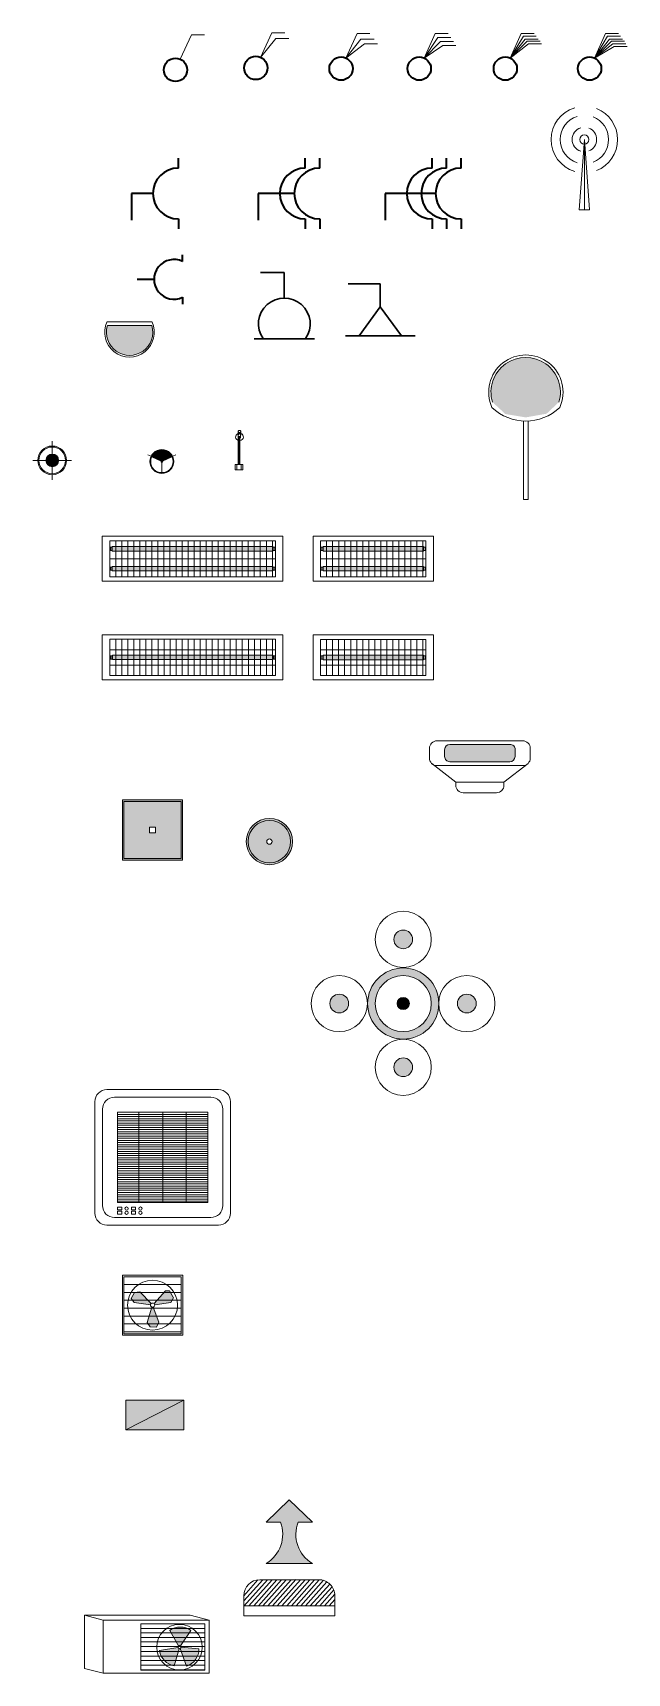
# Model space of a CAD drawing. Header units: millimetres. Extents: x -667 to -468, y -723 to -475.
# Drawn here: x -645.34 to -641.63, y -671.01 to -660.77 of the extents above; entities that cross this region are included whole.
import ezdxf

# ---------------------------------------------------------------- set-up
doc = ezdxf.new("R2010")
doc.units = ezdxf.units.MM
doc.layers.get('0').update_dxf_attribs({"lineweight": 9})

# ---------------------------------------------------------------- blocks, each defined once
blk = doc.blocks.new('DL 5')
h = blk.add_hatch(color=256)
h.set_gradient(color1=(223, 218, 124), one_color=1, tint=1, name='SPHERICAL')
h.paths.add_polyline_path([(0.234, 0.005, 1), (-0.21, 0.005, 1)])
h.paths.add_polyline_path([(-0.194, 0.005, -1), (0.217, 0.005, -1)], flags=16)
h.paths.add_polyline_path([(-0.086, 0.005, -1), (0.109, 0.005, -1)], flags=0)
h = blk.add_hatch(color=256)
h.set_gradient(color1=(223, 218, 124), one_color=1, tint=1, name='SPHERICAL')
h.paths.add_polyline_path([(0.109, 0.005, 1), (-0.086, 0.005, 1)])
at = {"color": 242, "true_color": 0xbb071f}
for p, q in [((0.012, 0.227), (0.012, 0.303)), ((-0.287, 0.005), (-0.21, 0.005)), ((-0.194, 0.005), (-0.086, 0.005)), ((0.012, 0.102), (0.012, 0.21)), ((0.109, 0.005), (0.217, 0.005)), ((0.234, 0.005), (0.31, 0.005)), ((0.012, -0.201), (0.012, -0.093)), ((0.012, -0.294), (0.012, -0.217))]:
    blk.add_line(p, q, dxfattribs=at)
for radius in [0.222, 0.206, 0.0974]:
    blk.add_circle((0.012, 0.005), radius, dxfattribs=at)
blk = doc.blocks.new('TP')
h = blk.add_hatch(color=256)
h.set_gradient(color1=(229, 248, 251), one_color=1, tint=1, name='SPHERICAL')
h.paths.add_polyline_path([(286.551, 541.306), (286.551, 541.276), (287.617, 541.276), (287.617, 541.306)])
h.paths.add_polyline_path([(287.617, 541.144), (287.617, 541.174), (286.551, 541.174), (286.551, 541.144)])
at = {"color": 242, "true_color": 0xbb071f}
for p, q in [((286.484, 541.375), (287.684, 541.375)), ((286.484, 541.075), (286.484, 541.375)), ((287.684, 541.375), (287.684, 541.075)), ((287.684, 541.075), (286.484, 541.075))]:
    blk.add_line(p, q, dxfattribs=at)
at = {"color": 0}
for p, q in [((286.534, 541.105), (286.534, 541.345)), ((286.534, 541.345), (287.634, 541.345)), ((287.634, 541.105), (287.634, 541.345)), ((287.634, 541.105), (286.534, 541.105))]:
    blk.add_line(p, q, dxfattribs=at)
for p, q in [((286.574, 541.105), (286.574, 541.345)), ((286.614, 541.105), (286.614, 541.345)), ((286.654, 541.105), (286.654, 541.345)), ((286.694, 541.105), (286.694, 541.345)), ((286.734, 541.105), (286.734, 541.345)), ((286.774, 541.105), (286.774, 541.345)), ((286.814, 541.105), (286.814, 541.345)), ((286.854, 541.105), (286.854, 541.345)), ((286.894, 541.105), (286.894, 541.345)), ((286.934, 541.105), (286.934, 541.345)), ((286.974, 541.105), (286.974, 541.345)), ((287.014, 541.105), (287.014, 541.345)), ((287.054, 541.105), (287.054, 541.345)), ((287.094, 541.105), (287.094, 541.345)), ((287.134, 541.105), (287.134, 541.345)), ((287.174, 541.105), (287.174, 541.345)), ((287.214, 541.105), (287.214, 541.345)), ((287.254, 541.105), (287.254, 541.345)), ((287.294, 541.105), (287.294, 541.345)), ((287.334, 541.105), (287.334, 541.345)), ((287.374, 541.105), (287.374, 541.345)), ((287.414, 541.105), (287.414, 541.345)), ((287.454, 541.105), (287.454, 541.345)), ((287.494, 541.105), (287.494, 541.345)), ((287.534, 541.105), (287.534, 541.345)), ((287.574, 541.105), (287.574, 541.345)), ((287.614, 541.105), (287.614, 541.345)), ((286.534, 541.225), (287.634, 541.225)), ((286.548, 541.301), (286.551, 541.301)), ((286.548, 541.299), (286.551, 541.299)), ((286.548, 541.284), (286.551, 541.284)), ((286.548, 541.282), (286.551, 541.282)), ((286.551, 541.306), (287.617, 541.306)), ((286.551, 541.306), (286.551, 541.276)), ((286.551, 541.276), (287.617, 541.276)), ((287.617, 541.306), (287.617, 541.276)), ((287.62, 541.301), (287.617, 541.301)), ((287.62, 541.299), (287.617, 541.299)), ((287.62, 541.284), (287.617, 541.284)), ((287.62, 541.282), (287.617, 541.282)), ((286.548, 541.169), (286.551, 541.169)), ((286.548, 541.167), (286.551, 541.167)), ((286.548, 541.152), (286.551, 541.152)), ((286.548, 541.15), (286.551, 541.15)), ((286.551, 541.174), (287.617, 541.174)), ((286.551, 541.144), (286.551, 541.174)), ((286.551, 541.144), (287.617, 541.144)), ((287.617, 541.144), (287.617, 541.174)), ((287.62, 541.169), (287.617, 541.169)), ((287.62, 541.167), (287.617, 541.167)), ((287.62, 541.152), (287.617, 541.152)), ((287.62, 541.15), (287.617, 541.15))]:
    blk.add_line(p, q)
for points in [[(286.538, 541.302), (286.548, 541.302), (286.548, 541.28), (286.538, 541.28)], [(287.63, 541.302), (287.62, 541.302), (287.62, 541.28), (287.63, 541.28)], [(286.538, 541.148), (286.548, 541.148), (286.548, 541.17), (286.538, 541.17)], [(287.63, 541.148), (287.62, 541.148), (287.62, 541.17), (287.63, 541.17)]]:
    blk.add_lwpolyline(points, close=True)
blk = doc.blocks.new('TL 2x40 w')
blk.add_blockref('TP', (-287.094, -541.225))
blk = doc.blocks.new('TL 1x40 w')
h = blk.add_hatch(color=256)
h.set_gradient(color1=(229, 248, 251), one_color=1, tint=1, name='SPHERICAL')
h.paths.add_polyline_path([(-0.533, 0.03), (-0.533, 0), (0.533, 0), (0.533, 0.03)])
at = {"color": 242, "true_color": 0xbb071f}
for p, q in [((-0.6, 0.165), (0.6, 0.165)), ((-0.6, -0.135), (-0.6, 0.165)), ((0.6, 0.165), (0.6, -0.135)), ((0.6, -0.135), (-0.6, -0.135))]:
    blk.add_line(p, q, dxfattribs=at)
at = {"color": 0}
for p, q in [((-0.55, -0.105), (-0.55, 0.135)), ((-0.55, 0.135), (0.55, 0.135)), ((0.55, -0.105), (0.55, 0.135)), ((0.55, -0.105), (-0.55, -0.105))]:
    blk.add_line(p, q, dxfattribs=at)
for p, q in [((-0.51, -0.105), (-0.51, 0.135)), ((-0.47, -0.105), (-0.47, 0.135)), ((-0.43, -0.105), (-0.43, 0.135)), ((-0.39, -0.105), (-0.39, 0.135)), ((-0.35, -0.105), (-0.35, 0.135)), ((-0.31, -0.105), (-0.31, 0.135)), ((-0.27, -0.105), (-0.27, 0.135)), ((-0.23, -0.105), (-0.23, 0.135)), ((-0.19, -0.105), (-0.19, 0.135)), ((-0.15, -0.105), (-0.15, 0.135)), ((-0.11, -0.105), (-0.11, 0.135)), ((-0.07, -0.105), (-0.07, 0.135)), ((-0.03, -0.105), (-0.03, 0.135)), ((0.01, -0.105), (0.01, 0.135)), ((0.05, -0.105), (0.05, 0.135)), ((0.09, -0.105), (0.09, 0.135)), ((0.13, -0.105), (0.13, 0.135)), ((0.17, -0.105), (0.17, 0.135)), ((0.21, -0.105), (0.21, 0.135)), ((0.25, -0.105), (0.25, 0.135)), ((0.29, -0.105), (0.29, 0.135)), ((0.33, -0.105), (0.33, 0.135)), ((0.37, -0.105), (0.37, 0.135)), ((0.41, -0.105), (0.41, 0.135)), ((0.45, -0.105), (0.45, 0.135)), ((0.49, -0.105), (0.49, 0.135)), ((0.53, -0.105), (0.53, 0.135)), ((-0.55, 0.066), (0.55, 0.066)), ((-0.536, 0.024), (-0.533, 0.024)), ((-0.536, 0.022), (-0.533, 0.022)), ((-0.536, 0.008), (-0.533, 0.008)), ((-0.536, 0.005), (-0.533, 0.005)), ((-0.533, 0.03), (0.533, 0.03)), ((-0.533, 0.03), (-0.533, 0)), ((-0.533, 0), (0.533, 0)), ((0.533, 0.03), (0.533, 0)), ((0.536, 0.024), (0.533, 0.024)), ((0.536, 0.022), (0.533, 0.022)), ((0.536, 0.008), (0.533, 0.008)), ((0.536, 0.005), (0.533, 0.005)), ((-0.55, -0.036), (0.55, -0.036))]:
    blk.add_line(p, q)
for points in [[(-0.546, 0.026), (-0.536, 0.026), (-0.536, 0.004), (-0.546, 0.004)], [(0.546, 0.026), (0.536, 0.026), (0.536, 0.004), (0.546, 0.004)]]:
    blk.add_lwpolyline(points, close=True)
blk = doc.blocks.new('stopkontak 1')
at = {"color": 242, "lineweight": 35, "true_color": 0xbb071f}
for p, q in [((-0.169, 0.169), (-0.234, 0.169)), ((-0.169, 0.169), (-0.169, 0.169)), ((0.169, 0.169), (0.234, 0.169)), ((0, 0), (0, -0.143)), ((0, -0.143), (0.177, -0.143))]:
    blk.add_line(p, q, dxfattribs=at)
blk.add_arc((0, 0.169), 0.169, 180, 0, dxfattribs=at)
blk = doc.blocks.new('stopkontak double')
at = {"color": 242, "lineweight": 35, "true_color": 0xbb071f}
for p, q in [((-0.169, 0.169), (-0.234, 0.169)), ((0.169, 0.169), (0.234, 0.169)), ((-0.169, 0.073), (-0.234, 0.073)), ((-0.169, 0.073), (-0.169, 0.073)), ((0, 0), (0, -0.24)), ((0.169, 0.073), (0.234, 0.073)), ((0, -0.24), (0.177, -0.24))]:
    blk.add_line(p, q, dxfattribs=at)
for centre in [(0, 0.169), (0, 0.073)]:
    blk.add_arc(centre, 0.169, 180, 0, dxfattribs=at)
blk = doc.blocks.new('stopkontak triple')
at = {"color": 242, "lineweight": 35, "true_color": 0xbb071f}
for p, q in [((-0.169, 0.169), (-0.234, 0.169)), ((0.169, 0.169), (0.234, 0.169)), ((-0.169, 0.073), (-0.234, 0.073)), ((0, 0), (0, -0.336)), ((0.169, 0.073), (0.234, 0.073)), ((-0.169, -0.023), (-0.234, -0.023)), ((-0.169, -0.023), (-0.169, -0.023)), ((0.169, -0.023), (0.234, -0.023)), ((0, -0.336), (0.177, -0.336))]:
    blk.add_line(p, q, dxfattribs=at)
for centre in [(0, 0.169), (0, 0.073), (0, -0.023)]:
    blk.add_arc(centre, 0.169, 180, 0, dxfattribs=at)
blk = doc.blocks.new('baret persegi')
h = blk.add_hatch(color=256)
h.set_gradient(color1=(11, 110, 2), one_color=1, tint=1, name='SPHERICAL')
h.paths.add_polyline_path([(0.025, 0.024), (-0.024, 0.024), (-0.024, -0.024), (0.025, -0.024)], flags=0)
h.paths.add_polyline_path([(0.251, 0.25), (-0.249, 0.25), (-0.249, -0.25), (0.251, -0.25)])
h.paths.add_polyline_path([(-0.236, 0.237), (0.239, 0.237), (0.239, -0.237), (-0.236, -0.237)], flags=16)
h.paths.add_polyline_path([(-0.024, -0.024), (-0.024, 0.024), (0.025, 0.024), (0.025, -0.024)], flags=0)
h = blk.add_hatch(color=256)
h.set_gradient(color1=(243, 246, 106), one_color=1, tint=1, name='SPHERICAL')
h.paths.add_polyline_path([(-0.236, -0.237), (0.239, -0.237), (0.239, 0.237), (-0.236, 0.237)])
h.paths.add_polyline_path([(-0.024, 0.024), (0.025, 0.024), (0.025, -0.024), (-0.024, -0.024)], flags=16)
for p, q in [((-0.249, 0.25), (0.251, 0.25)), ((-0.249, -0.25), (-0.249, 0.25)), ((-0.236, 0.237), (0.239, 0.237)), ((-0.236, 0.237), (-0.236, -0.237)), ((0.239, 0.237), (0.239, -0.237)), ((0.251, 0.25), (0.251, -0.25)), ((0.251, -0.25), (-0.249, -0.25)), ((-0.236, -0.237), (0.239, -0.237))]:
    blk.add_line(p, q)
blk.add_lwpolyline([(-0.024, 0.024), (0.025, 0.024), (0.025, -0.024), (-0.024, -0.024)], close=True)
blk = doc.blocks.new('baret bulat')
h = blk.add_hatch(color=256)
h.set_gradient(color1=(2, 121, 4), one_color=1, tint=1, name='SPHERICAL')
h.paths.add_polyline_path([(0.036, 0, 1), (-0.036, 0, 1)], flags=0)
h.paths.add_polyline_path([(-0.321, 0, 1), (0.321, 0, 1)])
h.paths.add_polyline_path([(0.294, 0, -1), (-0.294, 0, -1)], flags=16)
h.paths.add_polyline_path([(0.036, 0, -1), (-0.036, 0, -1)], flags=0)
h = blk.add_hatch(color=256)
h.set_gradient(color1=(251, 236, 121), one_color=1, tint=1, name='SPHERICAL')
h.paths.add_polyline_path([(0.294, 0, 1), (-0.294, 0, 1)])
h.paths.add_polyline_path([(-0.036, 0, -1), (0.036, 0, -1)], flags=16)
for radius in [0.321, 0.294, 0.0363]:
    blk.add_circle((0, 0), radius)
blk = doc.blocks.new('saklar tunggal')
at = {"color": 242, "true_color": 0xbb071f}
for p, q in [((0.05, 0.11), (0.166, 0.364)), ((0.166, 0.364), (0.3, 0.364))]:
    blk.add_line(p, q, dxfattribs=at)
at = {"color": 242, "lineweight": 35, "true_color": 0xbb071f}
blk.add_circle((0, 0), 0.121, dxfattribs=at)
blk = doc.blocks.new('saklar triple')
at = {"color": 242, "true_color": 0xbb071f}
for p, q in [((0.05, 0.11), (0.166, 0.364)), ((0.166, 0.364), (0.3, 0.364)), ((0.05, 0.11), (0.207, 0.307)), ((0.05, 0.11), (0.242, 0.256)), ((0.207, 0.307), (0.342, 0.307)), ((0.242, 0.256), (0.377, 0.256))]:
    blk.add_line(p, q, dxfattribs=at)
at = {"color": 242, "lineweight": 35, "true_color": 0xbb071f}
blk.add_circle((0, 0), 0.121, dxfattribs=at)
blk = doc.blocks.new('saklar 4')
at = {"color": 242, "true_color": 0xbb071f}
for p, q in [((0.05, 0.11), (0.166, 0.364)), ((0.166, 0.364), (0.3, 0.364)), ((0.05, 0.11), (0.193, 0.324)), ((0.05, 0.11), (0.22, 0.281)), ((0.05, 0.11), (0.246, 0.24)), ((0.193, 0.324), (0.328, 0.324)), ((0.22, 0.281), (0.355, 0.281)), ((0.246, 0.24), (0.381, 0.24))]:
    blk.add_line(p, q, dxfattribs=at)
at = {"color": 242, "lineweight": 35, "true_color": 0xbb071f}
blk.add_circle((0, 0), 0.121, dxfattribs=at)
blk = doc.blocks.new('saklar 5')
at = {"color": 242, "true_color": 0xbb071f}
for p, q in [((0.05, 0.11), (0.166, 0.364)), ((0.166, 0.364), (0.3, 0.364)), ((0.05, 0.11), (0.187, 0.338)), ((0.05, 0.11), (0.207, 0.307)), ((0.05, 0.11), (0.226, 0.284)), ((0.05, 0.11), (0.242, 0.256)), ((0.187, 0.338), (0.321, 0.338)), ((0.207, 0.307), (0.342, 0.307)), ((0.226, 0.284), (0.361, 0.284)), ((0.242, 0.256), (0.377, 0.256))]:
    blk.add_line(p, q, dxfattribs=at)
at = {"color": 242, "lineweight": 35, "true_color": 0xbb071f}
blk.add_circle((0, 0), 0.121, dxfattribs=at)
blk = doc.blocks.new('saklar 6')
at = {"color": 242, "true_color": 0xbb071f}
for p, q in [((0.05, 0.11), (0.166, 0.364)), ((0.166, 0.364), (0.3, 0.364)), ((0.05, 0.11), (0.187, 0.338)), ((0.05, 0.11), (0.207, 0.307)), ((0.05, 0.11), (0.226, 0.284)), ((0.05, 0.11), (0.242, 0.256)), ((0.05, 0.11), (0.256, 0.229)), ((0.187, 0.338), (0.321, 0.338)), ((0.207, 0.307), (0.342, 0.307)), ((0.226, 0.284), (0.361, 0.284)), ((0.242, 0.256), (0.377, 0.256)), ((0.256, 0.229), (0.39, 0.229))]:
    blk.add_line(p, q, dxfattribs=at)
at = {"color": 242, "lineweight": 35, "true_color": 0xbb071f}
blk.add_circle((0, 0), 0.121, dxfattribs=at)
blk = doc.blocks.new('saklar')
at = {"color": 242, "true_color": 0xbb071f}
for p, q in [((0.05, 0.11), (0.166, 0.364)), ((0.166, 0.364), (0.3, 0.364)), ((0.05, 0.11), (0.207, 0.307)), ((0.207, 0.307), (0.342, 0.307))]:
    blk.add_line(p, q, dxfattribs=at)
at = {"color": 242, "lineweight": 35, "true_color": 0xbb071f}
blk.add_circle((0, 0), 0.121, dxfattribs=at)
blk = doc.blocks.new('tl 1x20 w')
h = blk.add_hatch(color=256)
h.set_gradient(color1=(249, 251, 142), one_color=1, tint=1, name='SPHERICAL')
h.paths.add_polyline_path([(0.333, -0.03), (0.333, 0), (-0.333, 0), (-0.333, -0.03)])
at = {"color": 242, "true_color": 0xbb071f}
for p, q in [((-0.4, 0.135), (0.4, 0.135)), ((-0.4, -0.165), (-0.4, 0.135)), ((0.4, 0.135), (0.4, -0.165)), ((0.4, -0.165), (-0.4, -0.165))]:
    blk.add_line(p, q, dxfattribs=at)
at = {"color": 0}
for p, q in [((-0.35, -0.135), (-0.35, 0.105)), ((-0.35, 0.105), (0.35, 0.105)), ((0.35, -0.135), (0.35, 0.105)), ((0.35, -0.135), (-0.35, -0.135))]:
    blk.add_line(p, q, dxfattribs=at)
for p, q in [((-0.35, 0.036), (0.35, 0.036)), ((-0.333, 0), (0.333, 0)), ((-0.333, 0), (-0.333, -0.03)), ((-0.31, -0.135), (-0.31, 0.105)), ((-0.27, -0.135), (-0.27, 0.105)), ((-0.23, -0.135), (-0.23, 0.105)), ((-0.19, -0.135), (-0.19, 0.105)), ((-0.15, -0.135), (-0.15, 0.105)), ((-0.11, -0.135), (-0.11, 0.105)), ((-0.07, -0.135), (-0.07, 0.105)), ((-0.03, -0.135), (-0.03, 0.105)), ((0.01, -0.135), (0.01, 0.105)), ((0.05, -0.135), (0.05, 0.105)), ((0.09, -0.135), (0.09, 0.105)), ((0.13, -0.135), (0.13, 0.105)), ((0.17, -0.135), (0.17, 0.105)), ((0.21, -0.135), (0.21, 0.105)), ((0.25, -0.135), (0.25, 0.105)), ((0.29, -0.135), (0.29, 0.105)), ((0.33, -0.135), (0.33, 0.105)), ((-0.35, -0.066), (0.35, -0.066)), ((-0.336, -0.006), (-0.333, -0.006)), ((-0.336, -0.008), (-0.333, -0.008)), ((-0.336, -0.022), (-0.333, -0.022)), ((-0.336, -0.025), (-0.333, -0.025)), ((-0.333, -0.03), (0.333, -0.03)), ((0.333, 0), (0.333, -0.03)), ((0.336, -0.006), (0.333, -0.006)), ((0.336, -0.008), (0.333, -0.008)), ((0.336, -0.022), (0.333, -0.022)), ((0.336, -0.025), (0.333, -0.025))]:
    blk.add_line(p, q)
for points in [[(-0.346, -0.004), (-0.336, -0.004), (-0.336, -0.026), (-0.346, -0.026)], [(0.346, -0.004), (0.336, -0.004), (0.336, -0.026), (0.346, -0.026)]]:
    blk.add_lwpolyline(points, close=True)
blk = doc.blocks.new('tl 2x20')
h = blk.add_hatch(color=256)
h.set_gradient(color1=(249, 251, 142), one_color=1, tint=1, name='SPHERICAL')
h.paths.add_polyline_path([(0.363, 0.051), (0.363, 0.081), (-0.303, 0.081), (-0.303, 0.051)])
h.paths.add_polyline_path([(-0.303, -0.051), (-0.303, -0.081), (0.363, -0.081), (0.363, -0.051)])
at = {"color": 242, "true_color": 0xbb071f}
for p, q in [((-0.37, 0.15), (0.43, 0.15)), ((-0.37, -0.15), (-0.37, 0.15)), ((0.43, 0.15), (0.43, -0.15)), ((0.43, 0.15), (0.43, -0.15)), ((0.43, -0.15), (-0.37, -0.15))]:
    blk.add_line(p, q, dxfattribs=at)
at = {"color": 0}
for p, q in [((-0.32, -0.12), (-0.32, 0.12)), ((-0.32, 0.12), (0.38, 0.12)), ((0.38, -0.12), (0.38, 0.12)), ((0.38, -0.12), (-0.32, -0.12))]:
    blk.add_line(p, q, dxfattribs=at)
for p, q in [((-0.28, -0.12), (-0.28, 0.12)), ((-0.24, -0.12), (-0.24, 0.12)), ((-0.2, -0.12), (-0.2, 0.12)), ((-0.16, -0.12), (-0.16, 0.12)), ((-0.12, -0.12), (-0.12, 0.12)), ((-0.08, -0.12), (-0.08, 0.12)), ((-0.04, -0.12), (-0.04, 0.12)), ((0, -0.12), (0, 0.12)), ((0.04, -0.12), (0.04, 0.12)), ((0.08, -0.12), (0.08, 0.12)), ((0.12, -0.12), (0.12, 0.12)), ((0.16, -0.12), (0.16, 0.12)), ((0.2, -0.12), (0.2, 0.12)), ((0.24, -0.12), (0.24, 0.12)), ((0.28, -0.12), (0.28, 0.12)), ((0.32, -0.12), (0.32, 0.12)), ((0.36, -0.12), (0.36, 0.12)), ((-0.32, 0), (0.38, 0)), ((-0.306, 0.075), (-0.303, 0.075)), ((-0.306, 0.073), (-0.303, 0.073)), ((-0.306, 0.059), (-0.303, 0.059)), ((-0.306, 0.056), (-0.303, 0.056)), ((-0.303, 0.081), (0.363, 0.081)), ((-0.303, 0.081), (-0.303, 0.051)), ((-0.303, 0.051), (0.363, 0.051)), ((0.363, 0.081), (0.363, 0.051)), ((0.366, 0.075), (0.363, 0.075)), ((0.366, 0.073), (0.363, 0.073)), ((0.366, 0.059), (0.363, 0.059)), ((0.366, 0.056), (0.363, 0.056)), ((-0.306, -0.056), (-0.303, -0.056)), ((-0.306, -0.059), (-0.303, -0.059)), ((-0.306, -0.073), (-0.303, -0.073)), ((-0.306, -0.075), (-0.303, -0.075)), ((-0.303, -0.051), (0.363, -0.051)), ((-0.303, -0.081), (-0.303, -0.051)), ((-0.303, -0.081), (0.363, -0.081)), ((0.363, -0.081), (0.363, -0.051)), ((0.366, -0.056), (0.363, -0.056)), ((0.366, -0.059), (0.363, -0.059)), ((0.366, -0.073), (0.363, -0.073)), ((0.366, -0.075), (0.363, -0.075))]:
    blk.add_line(p, q)
for points in [[(-0.316, 0.077), (-0.306, 0.077), (-0.306, 0.055), (-0.316, 0.055)], [(0.376, 0.077), (0.366, 0.077), (0.366, 0.055), (0.376, 0.055)], [(-0.316, -0.077), (-0.306, -0.077), (-0.306, -0.055), (-0.316, -0.055)], [(0.376, -0.077), (0.366, -0.077), (0.366, -0.055), (0.376, -0.055)]]:
    blk.add_lwpolyline(points, close=True)
blk = doc.blocks.new('baret je')
h = blk.add_hatch(color=256)
h.set_gradient(color1=(227, 253, 253), one_color=1, tint=1, name='SPHERICAL')
h.paths.add_polyline_path([(-0.147, -0.024, 1.339733), (0.148, -0.024)])
for p, q in [((-0.15, 0), (0.15, 0)), ((-0.147, -0.024), (0.148, -0.024))]:
    blk.add_line(p, q)
for centre, radius, start, end in [((0, -0.068), 0.165, 155.6914, 24.3086), ((0.001, -0.068), 0.154, 163.4766, 16.5234)]:
    blk.add_arc(centre, radius, start, end)
blk = doc.blocks.new('ac cessett')
for p, q in [((-0.45, 0.344), (-0.45, -0.396)), ((-0.37, 0.424), (0.37, 0.424)), ((-0.32, 0.374), (0.32, 0.374)), ((0.45, 0.344), (0.45, -0.396)), ((-0.4, -0.346), (-0.4, 0.294)), ((-0.3, -0.326), (-0.3, 0.274)), ((-0.158, -0.326), (-0.158, 0.274)), ((0, -0.326), (0, 0.274)), ((0.155, -0.326), (0.155, 0.274)), ((0.3, 0.274), (0.3, -0.326)), ((0.4, 0.294), (0.4, -0.346)), ((0.32, -0.426), (-0.32, -0.426)), ((0.37, -0.476), (-0.37, -0.476))]:
    blk.add_line(p, q)
at = {"color": 242, "true_color": 0xbb071f}
for p, q in [((-0.3, 0.274), (0.3, 0.274)), ((-0.3, 0.26), (0.3, 0.26)), ((-0.3, 0.245), (0.3, 0.245)), ((-0.3, 0.231), (0.3, 0.231)), ((-0.3, 0.217), (0.3, 0.217)), ((-0.3, 0.202), (0.3, 0.202)), ((-0.3, 0.188), (0.3, 0.188)), ((-0.3, 0.173), (0.3, 0.173)), ((-0.3, 0.159), (0.3, 0.159)), ((-0.3, 0.144), (0.3, 0.144)), ((-0.3, 0.13), (0.3, 0.13)), ((-0.3, 0.115), (0.3, 0.115)), ((-0.3, 0.101), (0.3, 0.101)), ((-0.3, 0.087), (0.3, 0.087)), ((-0.3, 0.072), (0.3, 0.072)), ((-0.3, 0.058), (0.3, 0.058)), ((-0.3, 0.043), (0.3, 0.043)), ((-0.3, 0.029), (0.3, 0.029)), ((-0.3, 0.014), (0.3, 0.014)), ((-0.3, 0), (0.3, 0)), ((-0.3, -0.014), (0.3, -0.014)), ((-0.3, -0.029), (0.3, -0.029)), ((-0.3, -0.043), (0.3, -0.043)), ((-0.3, -0.058), (0.3, -0.058)), ((-0.3, -0.072), (0.3, -0.072)), ((-0.3, -0.087), (0.3, -0.087)), ((-0.3, -0.101), (0.3, -0.101)), ((-0.3, -0.115), (0.3, -0.115)), ((-0.3, -0.13), (0.3, -0.13)), ((-0.3, -0.144), (0.3, -0.144)), ((-0.3, -0.159), (0.3, -0.159)), ((-0.3, -0.173), (0.3, -0.173)), ((-0.3, -0.188), (0.3, -0.188)), ((-0.3, -0.202), (0.3, -0.202)), ((-0.3, -0.217), (0.3, -0.217)), ((-0.3, -0.231), (0.3, -0.231)), ((-0.3, -0.245), (0.3, -0.245)), ((-0.3, -0.26), (0.3, -0.26)), ((-0.3, -0.274), (0.3, -0.274)), ((-0.3, -0.289), (0.3, -0.289)), ((-0.3, -0.303), (0.3, -0.303)), ((-0.3, -0.318), (0.3, -0.318)), ((0.3, -0.326), (-0.3, -0.326))]:
    blk.add_line(p, q, dxfattribs=at)
for points in [[(-0.301, -0.356), (-0.272, -0.356), (-0.272, -0.375), (-0.301, -0.375)], [(-0.301, -0.384), (-0.272, -0.384), (-0.272, -0.404), (-0.301, -0.404)], [(-0.18, -0.356), (-0.208, -0.356), (-0.208, -0.375), (-0.18, -0.375)], [(-0.18, -0.384), (-0.208, -0.384), (-0.208, -0.404), (-0.18, -0.404)]]:
    blk.add_lwpolyline(points, close=True)
for centre in [(-0.24, -0.366), (-0.24, -0.394), (-0.148, -0.366), (-0.148, -0.394)]:
    blk.add_circle(centre, 0.0111)
for centre, start, end in [((-0.37, 0.344), 90, 180), ((-0.32, 0.294), 90, 180), ((0.32, 0.294), 0, 90), ((0.37, 0.344), 0, 90), ((-0.37, -0.396), 180, 270), ((-0.32, -0.346), 180, 270), ((0.32, -0.346), 270, 0), ((0.37, -0.396), 270, 0)]:
    blk.add_arc(centre, 0.08, start, end)
blk = doc.blocks.new('spotlight')
h = blk.add_hatch(color=256)
h.set_gradient(color1=(246, 249, 78), one_color=1, tint=1, name='SPHERICAL')
h.paths.add_polyline_path([(0.01, 0.005), (0.133, 0.064, 0.629887), (-0.133, 0.064), (-0.01, 0.005, -0.629887)])
h = blk.add_hatch(color=256)
h.set_gradient(color1=(186, 177, 3), one_color=1, tint=1, name='SPHERICAL')
h.paths.add_polyline_path([(0.011, 0, 1), (-0.011, 0, 1)])
at = {"color": 244, "true_color": 0x990a2b}
for p, q in [((-0.144, 0.069), (-0.185, 0.088)), ((-0.01, 0.005), (-0.133, 0.064)), ((0.01, 0.005), (0.133, 0.064)), ((0.144, 0.069), (0.185, 0.088)), ((0, -0.011), (0, -0.148))]:
    blk.add_line(p, q, dxfattribs=at)
for radius in [0.159, 0.148]:
    blk.add_circle((0, 0), radius, dxfattribs=at)
blk.add_circle((0, 0), 0.0115)
blk = doc.blocks.new('bok')
h = blk.add_hatch(color=256)
h.set_gradient(color1=(250, 255, 255), one_color=1, tint=1)
h.paths.add_polyline_path([(286.495, 536.012), (286.495, 535.814), (286.881, 536.012)])
blk.add_line((286.495, 535.814), (286.881, 536.012))
blk.add_lwpolyline([(286.495, 536.012), (286.881, 536.012), (286.881, 535.814), (286.495, 535.814)], close=True)
blk = doc.blocks.new('box panel')
at = {"lineweight": 9}
h = blk.add_hatch(color=256, dxfattribs=at)
h.set_gradient(color1=(238, 227, 17), one_color=1, tint=1)
h.paths.add_polyline_path([(0.193, 0.099), (-0.193, -0.099), (0.193, -0.099)])
blk.add_blockref('bok', (-286.688, -535.913))
blk = doc.blocks.new('sk.tv')
at = {"color": 246, "lineweight": 30, "true_color": 0x6e0d27}
for p, q in [((0, 0.757), (-0.35, 0.757)), ((0, 0.382), (0, 0.757)), ((-0.444, -0.218), (0.444, -0.218))]:
    blk.add_line(p, q, dxfattribs=at)
blk.add_arc((0, 0), 0.382, 325.2472, 214.7528, dxfattribs=at)
blk = doc.blocks.new('tlpon')
at = {"color": 92, "lineweight": 30, "true_color": 0x17c214}
for p, q in [((0, 0.347), (-0.214, 0.347)), ((0, 0.194), (0, 0.347)), ((-0.141, 0), (0, 0.194)), ((0.141, 0), (0, 0.194)), ((-0.231, 0), (0.231, 0))]:
    blk.add_line(p, q, dxfattribs=at)
blk = doc.blocks.new('l.tamannnnnnnnn')
h = blk.add_hatch(color=256)
h.set_gradient(color1=(227, 253, 253), one_color=1, tint=1, name='SPHERICAL')
edge = h.paths.add_edge_path()
edge.add_arc((-0.0007, -0.0001), 0.1537, 343.47659, 556.52341)
edge.add_line((-0.148, -0.0438), (-0.091, -0.0967))
edge.add_line((-0.091, -0.0967), (-0.0007, -0.1119))
edge.add_line((-0.0007, -0.1119), (0.0918, -0.0955))
edge.add_line((0.0918, -0.0955), (0.1467, -0.0438))
at = {"lineweight": 9}
for p, q in [((-0.0101, -0.128), (-0.0101, -0.4758)), ((0.0099, -0.128), (0.0099, -0.4758)), ((-0.0101, -0.4758), (0.0099, -0.4758))]:
    blk.add_line(p, q, dxfattribs=at)
for centre, radius, start, end in [((0, 0), 0.1646, 335.6914, 204.3086), ((-0.0007, -0.0001), 0.1537, 343.47659, 196.52341)]:
    blk.add_arc(centre, radius, start, end)
blk.add_arc((0, 0.089), 0.217, 226.26737, 313.73263, dxfattribs=at)
blk = doc.blocks.new('exhausfun')
h = blk.add_hatch(color=256)
h.set_gradient(color1=(195, 253, 253), one_color=1, tint=1, name='SPHERICAL')
h.paths.add_polyline_path([(0.121, 0.018), (0.14, 0.048), (0.113, 0.095), (0.086, 0.094), (0.01, 0.01, -0.172995), (0.014, 0.002)])
h.paths.add_polyline_path([(-0.014, 0.002, -0.167639), (-0.01, 0.01), (-0.085, 0.088), (-0.121, 0.084), (-0.143, 0.044), (-0.123, 0.017)])
h.paths.add_polyline_path([(0.027, -0.147), (0.042, -0.113), (0.005, -0.013, -0.166519), (-0.004, -0.013), (-0.036, -0.115), (-0.017, -0.145)])
for p, q in [((-0.2, 0.2), (0.2, 0.2)), ((-0.2, -0.2), (-0.2, 0.2)), ((-0.19, 0.189), (0.19, 0.189)), ((-0.19, 0.189), (-0.19, -0.19)), ((-0.19, 0.137), (0.19, 0.137)), ((0.19, 0.189), (0.19, -0.19)), ((0.2, 0.2), (0.2, -0.2)), ((-0.19, 0.085), (0.19, 0.085)), ((-0.19, 0.032), (0.19, 0.032)), ((-0.19, -0.02), (0.19, -0.02)), ((-0.19, -0.073), (0.19, -0.073)), ((0.2, -0.2), (-0.2, -0.2)), ((-0.19, -0.125), (0.19, -0.125)), ((-0.19, -0.178), (0.19, -0.178)), ((-0.19, -0.19), (0.19, -0.19))]:
    blk.add_line(p, q)
at = {"color": 1}
for p, q in [((-0.121, 0.084), (-0.143, 0.044)), ((-0.123, 0.017), (-0.143, 0.044)), ((-0.123, 0.017), (-0.014, 0.002)), ((-0.085, 0.088), (-0.121, 0.084)), ((-0.01, 0.01), (-0.085, 0.088)), ((0.01, 0.01), (0.086, 0.094)), ((0.121, 0.018), (0.014, 0.002)), ((0.086, 0.094), (0.113, 0.095)), ((0.113, 0.095), (0.14, 0.048)), ((0.121, 0.018), (0.14, 0.048)), ((-0.004, -0.013), (-0.036, -0.115)), ((0.042, -0.113), (0.005, -0.013)), ((-0.036, -0.115), (-0.017, -0.145)), ((-0.017, -0.145), (0.027, -0.147)), ((0.042, -0.113), (0.027, -0.147))]:
    blk.add_line(p, q, dxfattribs=at)
blk.add_circle((0, 0), 0.166, dxfattribs=at)
blk.add_circle((0, 0), 0.0141)
blk = doc.blocks.new('wfi')
at = {"color": 168, "true_color": 0x030a4f}
for p, q in [((0, 0), (-0.034, -0.467)), ((0, 0), (0, -0.467)), ((0, 0), (0.034, -0.467)), ((-0.034, -0.467), (0.034, -0.467))]:
    blk.add_line(p, q, dxfattribs=at)
blk.add_circle((0, 0), 0.0306, dxfattribs=at)
for radius, start, end in [(0.221, 106.8457, 253.1543), (0.161, 106.8457, 253.1543), (0.161, 291.2758, 68.7242), (0.221, 291.2758, 68.7242), (0.0815, 106.8457, 253.1543), (0.0815, 291.2758, 68.7242)]:
    blk.add_arc((0, 0), radius, start, end, dxfattribs=at)
blk = doc.blocks.new('HALOGEN')
h = blk.add_hatch(color=256)
h.set_gradient(color1=(252, 250, 126), one_color=1, tint=1, name='HEMISPHERICAL')
h.paths.add_polyline_path([(-0.199, 0.252, 0.414214), (-0.234, 0.217), (-0.234, 0.172, 0.414214), (-0.199, 0.137), (0.199, 0.137, 0.412534), (0.234, 0.171), (0.235, 0.217, 0.415895), (0.2, 0.252)])
for p, q in [((-0.32, 0.126), (-0.16, 0)), ((0.32, 0.126), (0.16, 0)), ((-0.16, 0), (0.16, 0)), ((-0.16, -0.019), (-0.16, 0)), ((0.16, 0), (0.16, -0.019)), ((0.11, -0.069), (-0.11, -0.069))]:
    blk.add_line(p, q)
for points in [[(-0.335, 0.226), (-0.335, 0.161, 0.414214), (-0.285, 0.111), (0.285, 0.111, 0.412534), (0.335, 0.161), (0.335, 0.226, 0.415895), (0.285, 0.276), (-0.285, 0.276)], [(-0.234, 0.217), (-0.234, 0.172, 0.414214), (-0.199, 0.137), (0.199, 0.137, 0.412534), (0.234, 0.171), (0.235, 0.217, 0.415895), (0.2, 0.252), (-0.199, 0.252)]]:
    blk.add_lwpolyline(points, format="xyb")
for centre, radius, start, end in [((-0.285, 0.226), 0.05, 90, 180), ((-0.199, 0.217), 0.035, 90, 180), ((-0.11, -0.019), 0.05, 180, 270), ((0.11, -0.019), 0.05, 270, 0)]:
    blk.add_arc(centre, radius, start, end)
blk = doc.blocks.new('sk 1')
at = {"color": 242, "lineweight": 35, "true_color": 0xbb071f}
for p, q in [((54, 111), (54, 154)), ((54, 111), (54, 111)), ((-124, 0), (-230, 0)), ((54, -111), (54, -154))]:
    blk.add_line(p, q, dxfattribs=at)
blk.add_arc((0, 0), 124, 64.0295, 295.9705, dxfattribs=at)
blk = doc.blocks.new('OUT DOR AC')
h = blk.add_hatch(color=256)
h.set_gradient(color1=(177, 221, 220), one_color=1, tint=1)
h.paths.add_polyline_path([(-0.267, -0.128, 0.324443), (-0.442, -0.128), (-0.355, -0.254, -0.290805), (-0.341, -0.254)])
h.paths.add_polyline_path([(-0.335, -0.267, -0.290805), (-0.344, -0.278), (-0.305, -0.419, 0.324443), (-0.184, -0.293)])
h.paths.add_polyline_path([(-0.507, -0.279, 0.324443), (-0.406, -0.422), (-0.353, -0.277, -0.267166), (-0.361, -0.266)])
for p, q in [((-0.592, -0.041), (-0.437, 0)), ((-0.437, 0), (0.437, 0)), ((0.282, -0.041), (0.437, 0)), ((0.437, 0), (0.437, -0.44)), ((-0.556, -0.11), (-0.028, -0.11)), ((-0.355, -0.254), (-0.442, -0.128)), ((-0.267, -0.128), (-0.341, -0.254)), ((-0.556, -0.148), (-0.028, -0.148)), ((-0.556, -0.185), (-0.028, -0.185)), ((-0.556, -0.222), (-0.028, -0.222)), ((-0.556, -0.259), (-0.028, -0.259)), ((-0.507, -0.279), (-0.361, -0.266)), ((-0.335, -0.267), (-0.184, -0.293)), ((-0.556, -0.302), (-0.028, -0.302)), ((-0.556, -0.339), (-0.028, -0.339)), ((-0.556, -0.376), (-0.028, -0.376)), ((-0.353, -0.277), (-0.406, -0.422)), ((-0.305, -0.419), (-0.344, -0.278)), ((-0.556, -0.413), (-0.028, -0.413)), ((-0.556, -0.451), (-0.028, -0.451)), ((0.282, -0.481), (0.437, -0.44))]:
    blk.add_line(p, q)
for points in [[(-0.592, -0.041), (0.282, -0.041), (0.282, -0.481), (-0.592, -0.481)], [(-0.556, -0.073), (-0.028, -0.073), (-0.028, -0.456), (-0.556, -0.456)]]:
    blk.add_lwpolyline(points, close=True)
for radius in [0.188, 0.0131]:
    blk.add_circle((-0.348, -0.265), radius)
for centre, start, end in [((-0.354, -0.248), 54.0494, 125.9506), ((-0.359, -0.281), 179.5183, 251.4195), ((-0.331, -0.272), 279.913, 351.8141)]:
    blk.add_arc(centre, 0.149, start, end)
blk = doc.blocks.new('lampu hias gantung')
at = {"linetype": 'ByBlock'}
h = blk.add_hatch(color=7, dxfattribs=at)
h.set_gradient(color1=(244, 171, 252), one_color=1, tint=1, name='INVSPHERICAL')
h.paths.add_polyline_path([(-0.1703, 0, 1), (-0.2288, 0, 1)])
h.paths.add_polyline_path([(-0.0292, -0.199, 1), (0.0292, -0.199, 1)])
h.paths.add_polyline_path([(0.2276, 0, 1), (0.1692, 0, 1)])
h.paths.add_polyline_path([(0.0292, 0.2003, 1), (-0.0292, 0.2003, 1)])
h = blk.add_hatch(color=7, dxfattribs=at)
h.set_gradient(color1=(246, 248, 139), one_color=1, tint=1, name='INVSPHERICAL')
h.paths.add_polyline_path([(0.1109, -0.0046, -0.013173), (0.1108, 0, -0.013173), (0.1109, 0.0046, 0.979422), (-0.111, 0, 0.979422)])
h.paths.add_polyline_path([(-0.0876, 0, -1), (0.0876, 0, -1)], flags=16)
h = blk.add_hatch(color=7, dxfattribs=at)
h.set_gradient(color1=(11, 6, 178), one_color=1, tint=1, name='SPHERICAL')
h.paths.add_polyline_path([(0.0191, 0, 1), (-0.0191, 0, 1)])
at = {"color": 7, "linetype": 'ByBlock'}
for centre, radius in [((0, 0.2003), 0.0876), ((0, 0.2003), 0.0292), ((0, 0), 0.111), ((-0.1996, 0), 0.0876), ((0, 0), 0.0876), ((0.1984, 0), 0.0876), ((-0.1996, 0), 0.0292), ((0, 0), 0.0191), ((0.1984, 0), 0.0292), ((0, -0.199), 0.0876), ((0, -0.199), 0.0292)]:
    blk.add_circle(centre, radius, dxfattribs=at)
blk = doc.blocks.new('aircondensator')
at = {"linetype": 'ByBlock', "true_color": 0xff1a1a}
h = blk.add_hatch(color=1, dxfattribs=at)
h.set_gradient(color1=(190, 248, 247), one_color=1, tint=1, name='CYLINDER')
h.paths.add_polyline_path([(0, 0.499), (-0.144, 0.36), (-0.055, 0.36, -0.365012), (-0.144, 0.101), (0.144, 0.101, -0.365012), (0.055, 0.36), (0.144, 0.36)])
at = {"linetype": 'ByBlock'}
for p, q in [((-0.144, 0.36), (0, 0.499)), ((0.144, 0.36), (0, 0.499)), ((-0.055, 0.36), (-0.144, 0.36)), ((0.055, 0.36), (0.144, 0.36)), ((-0.284, -0.1), (-0.284, -0.226)), ((-0.284, -0.163), (0.284, -0.163)), ((-0.284, -0.226), (0.284, -0.226))]:
    blk.add_line(p, q, dxfattribs=at)
at = {"color": 7, "linetype": 'ByBlock', "true_color": 0xd7f8f9}
for p, q in [((-0.134, -0.163), (0.011, 0)), ((-0.105, -0.163), (0.041, 0.001)), ((-0.016, -0.163), (0.129, 0)), ((0.013, -0.163), (0.158, 0)), ((-0.284, -0.133), (-0.166, 0)), ((-0.284, -0.166), (-0.136, 0)), ((-0.284, -0.1), (-0.196, -0.001)), ((-0.252, -0.163), (-0.107, 0)), ((-0.222, -0.163), (-0.077, 0)), ((-0.193, -0.163), (-0.048, 0)), ((-0.164, -0.163), (-0.019, 0)), ((-0.075, -0.163), (0.07, 0)), ((-0.046, -0.163), (0.099, 0)), ((0.043, -0.163), (0.187, -0.001)), ((0.072, -0.163), (0.213, -0.004)), ((0.101, -0.163), (0.234, -0.014)), ((0.131, -0.163), (0.252, -0.027)), ((0.16, -0.163), (0.267, -0.044)), ((0.19, -0.163), (0.278, -0.064)), ((0.219, -0.163), (0.284, -0.091)), ((0.249, -0.163), (0.284, -0.123))]:
    blk.add_line(p, q, dxfattribs=at)
at = {"linetype": 'ByBlock'}
blk.add_lwpolyline([(-0.184, 0), (0.184, 0, -0.414214), (0.284, -0.1), (0.284, -0.226)], format="xyb", dxfattribs=at)
blk.add_lwpolyline([(0.144, 0.101), (-0.144, 0.101)], dxfattribs=at)
for centre, radius, start, end in [((-0.253, 0.283), 0.212, 300.9018, 21.1126), ((0.253, 0.283), 0.212, 158.8874, 239.0982), ((-0.184, -0.1), 0.1, 90, 180)]:
    blk.add_arc(centre, radius, start, end, dxfattribs=at)

msp = doc.modelspace()

# ---------------------------------------------------------------- linework, layer by layer
for p, q in [((-644.074, -663.293), (-644.072, -663.285)), ((-644.072, -663.3), (-644.074, -663.293)), ((-644.072, -663.285), (-644.07, -663.28)), ((-644.067, -663.307), (-644.072, -663.3)), ((-644.07, -663.28), (-644.065, -663.274)), ((-644.059, -663.311), (-644.067, -663.307)), ((-644.065, -663.274), (-644.063, -663.272)), ((-644.063, -663.272), (-644.058, -663.269)), ((-644.057, -663.311), (-644.059, -663.311)), ((-644.058, -663.256), (-644.057, -663.254)), ((-644.057, -663.259), (-644.058, -663.256)), ((-644.058, -663.256), (-644.058, -663.269)), ((-644.058, -663.269), (-644.058, -663.274)), ((-644.058, -663.274), (-644.057, -663.277)), ((-644.057, -663.254), (-644.055, -663.252)), ((-644.055, -663.261), (-644.057, -663.259)), ((-644.057, -663.277), (-644.056, -663.275)), ((-644.057, -663.277), (-644.057, -663.278)), ((-644.057, -663.278), (-644.057, -663.277)), ((-644.057, -663.29), (-644.057, -663.278)), ((-644.057, -663.293), (-644.056, -663.29)), ((-644.057, -663.29), (-644.057, -663.29)), ((-644.057, -663.29), (-644.057, -663.29)), ((-644.057, -663.291), (-644.057, -663.29)), ((-644.057, -663.29), (-644.057, -663.29)), ((-644.057, -663.291), (-644.057, -663.291)), ((-644.057, -663.291), (-644.057, -663.291)), ((-644.056, -663.291), (-644.057, -663.291)), ((-644.057, -663.291), (-644.057, -663.311)), ((-644.056, -663.294), (-644.057, -663.293)), ((-644.057, -663.293), (-644.057, -663.293)), ((-644.057, -663.311), (-644.057, -663.435)), ((-644.056, -663.275), (-644.054, -663.272)), ((-644.056, -663.29), (-644.054, -663.288)), ((-644.055, -663.292), (-644.056, -663.292)), ((-644.055, -663.252), (-644.053, -663.25)), ((-644.053, -663.262), (-644.055, -663.261)), ((-644.054, -663.292), (-644.055, -663.292)), ((-644.054, -663.272), (-644.053, -663.272)), ((-644.054, -663.288), (-644.051, -663.287)), ((-644.053, -663.292), (-644.054, -663.292)), ((-644.053, -663.25), (-644.049, -663.25)), ((-644.049, -663.263), (-644.053, -663.262)), ((-644.052, -663.267), (-644.053, -663.268)), ((-644.053, -663.268), (-644.053, -663.268)), ((-644.053, -663.272), (-644.053, -663.268)), ((-644.053, -663.272), (-644.051, -663.272)), ((-644.051, -663.292), (-644.053, -663.292)), ((-644.053, -663.304), (-644.053, -663.297)), ((-644.053, -663.317), (-644.053, -663.304)), ((-644.053, -663.331), (-644.053, -663.317)), ((-644.052, -663.267), (-644.052, -663.267)), ((-644.05, -663.267), (-644.052, -663.267)), ((-644.051, -663.272), (-644.047, -663.272)), ((-644.051, -663.287), (-644.047, -663.288)), ((-644.05, -663.292), (-644.051, -663.292)), ((-644.049, -663.267), (-644.05, -663.267)), ((-644.05, -663.292), (-644.05, -663.292)), ((-644.049, -663.25), (-644.046, -663.25)), ((-644.046, -663.262), (-644.049, -663.263)), ((-644.049, -663.267), (-644.049, -663.267)), ((-644.048, -663.267), (-644.049, -663.267)), ((-644.047, -663.268), (-644.048, -663.267)), ((-644.046, -663.297), (-644.048, -663.297)), ((-644.048, -663.297), (-644.048, -663.297)), ((-644.048, -663.297), (-644.048, -663.312)), ((-644.04, -663.311), (-644.048, -663.312)), ((-644.048, -663.312), (-644.048, -663.435)), ((-644.047, -663.272), (-644.047, -663.268)), ((-644.047, -663.272), (-644.045, -663.274)), ((-644.047, -663.272), (-644.047, -663.272)), ((-644.047, -663.288), (-644.045, -663.289)), ((-644.046, -663.25), (-644.044, -663.252)), ((-644.044, -663.261), (-644.046, -663.262)), ((-644.044, -663.295), (-644.046, -663.297)), ((-644.045, -663.274), (-644.044, -663.276)), ((-644.045, -663.289), (-644.044, -663.292)), ((-644.044, -663.252), (-644.042, -663.254)), ((-644.042, -663.259), (-644.044, -663.261)), ((-644.044, -663.279), (-644.044, -663.276)), ((-644.044, -663.279), (-644.042, -663.277)), ((-644.044, -663.292), (-644.044, -663.279)), ((-644.044, -663.292), (-644.044, -663.295)), ((-644.042, -663.254), (-644.041, -663.256)), ((-644.041, -663.256), (-644.042, -663.259)), ((-644.042, -663.277), (-644.041, -663.274)), ((-644.041, -663.269), (-644.041, -663.256)), ((-644.041, -663.269), (-644.036, -663.272)), ((-644.041, -663.274), (-644.041, -663.269)), ((-644.032, -663.307), (-644.04, -663.311)), ((-644.034, -663.274), (-644.036, -663.272)), ((-644.034, -663.274), (-644.029, -663.28)), ((-644.027, -663.3), (-644.032, -663.307)), ((-644.027, -663.285), (-644.029, -663.28)), ((-644.027, -663.285), (-644.025, -663.293)), ((-644.025, -663.293), (-644.027, -663.3)), ((-644.053, -663.344), (-644.053, -663.331)), ((-644.053, -663.357), (-644.053, -663.344)), ((-644.053, -663.37), (-644.053, -663.357)), ((-644.053, -663.382), (-644.053, -663.37)), ((-644.053, -663.394), (-644.053, -663.382)), ((-644.053, -663.405), (-644.053, -663.394)), ((-644.053, -663.416), (-644.053, -663.405)), ((-644.053, -663.426), (-644.053, -663.416)), ((-644.053, -663.435), (-644.053, -663.426)), ((-644.076, -663.463), (-644.076, -663.496)), ((-644.066, -663.463), (-644.076, -663.463)), ((-644.076, -663.496), (-644.029, -663.496)), ((-644.066, -663.463), (-644.066, -663.496)), ((-644.066, -663.463), (-644.057, -663.463)), ((-644.057, -663.436), (-644.057, -663.435)), ((-644.057, -663.463), (-644.057, -663.435)), ((-644.057, -663.436), (-644.057, -663.436)), ((-644.056, -663.437), (-644.057, -663.436)), ((-644.048, -663.463), (-644.057, -663.463)), ((-644.055, -663.437), (-644.056, -663.437)), ((-644.054, -663.437), (-644.055, -663.437)), ((-644.053, -663.437), (-644.054, -663.437)), ((-644.053, -663.444), (-644.053, -663.435)), ((-644.051, -663.437), (-644.053, -663.437)), ((-644.053, -663.463), (-644.053, -663.444)), ((-644.05, -663.437), (-644.051, -663.437)), ((-644.049, -663.437), (-644.05, -663.437)), ((-644.049, -663.436), (-644.049, -663.437)), ((-644.048, -663.436), (-644.049, -663.436)), ((-644.048, -663.435), (-644.048, -663.436)), ((-644.048, -663.463), (-644.048, -663.435)), ((-644.048, -663.463), (-644.04, -663.463)), ((-644.04, -663.463), (-644.04, -663.496)), ((-644.04, -663.463), (-644.029, -663.463)), ((-644.029, -663.463), (-644.029, -663.496))]:
    msp.add_line(p, q)

# ---------------------------------------------------------------- block references
for name, p, xscale, yscale, zscale in [('saklar tunggal', (-644.449, -660.999), 0.6011865158496799, 0.6011865158496799, 0.6011865158496799), ('saklar', (-643.948, -660.987), 0.6011865158496799, 0.6011865158496799, 0.6011865158496799), ('saklar triple', (-643.416, -660.991), 0.6011865158496799, 0.6011865158496799, 0.6011865158496799), ('saklar 4', (-642.928, -660.991), 0.6011865158496799, 0.6011865158496799, 0.6011865158496799), ('saklar 5', (-642.391, -660.991), 0.6011865158496799, 0.6011865158496799, 0.6011865158496799), ('saklar 6', (-641.865, -660.991), 0.6011865158496799, 0.6011865158496799, 0.6011865158496799), ('baret je', (-644.736, -662.573), 0.9393539310151247, 0.9393539310151247, 0.9393539310151247), ('DL 5', (-645.223, -663.439), 0.403997338650985, 0.403997338650985, 0.403997338650985), ('spotlight', (-644.534, -663.444), 0.4696769655075623, 0.4696769655075623, 0.4696769655075623), ('TL 2x40 w', (-644.333, -664.051), 0.9393539310151247, 0.9393539310151247, 0.9393539310151247), ('tl 2x20', (-643.243, -664.051), 0.9393539310151247, 0.9393539310151247, 0.9393539310151247), ('TL 1x40 w', (-644.342, -664.681), 0.9393539310151247, 0.9393539310151247, 0.9393539310151247), ('tl 1x20 w', (-643.215, -664.653), 0.9393539310151247, 0.9393539310151247, 0.9393539310151247), ('HALOGEN', (-642.55, -665.447), 0.9393539310151247, 0.9393539310151247, 0.9393539310151247), ('baret persegi', (-644.593, -665.745), 0.7514831448120998, 0.7514831448120998, 0.7514831448120998), ('baret bulat', (-643.863, -665.817), 0.4508898868872598, 0.4508898868872598, 0.4508898868872598), ('ac cessett', (-644.529, -667.764), 0.9393539310151247, 0.9393539310151247, 0.9393539310151247), ('box panel', (-644.578, -669.397), 0.9393539310151247, 0.9393539310151247, 0.9393539310151247), ('OUT DOR AC', (-644.687, -670.646), -0.7557451804975893, 0.7557451804975893, 0.7557451804975893)]:
    msp.add_blockref(name, p, dxfattribs=dict(xscale=xscale, yscale=yscale, zscale=zscale))
at = {"lineweight": 9}
for name, p, xscale, yscale, zscale in [('wfi', (-641.898, -661.434), 0.9393539310151247, 0.9393539310151247, 0.9393539310151247), ('sk.tv', (-643.77, -662.585), 0.4227092689568061, 0.4227092689568061, 0.4227092689568061), ('tlpon', (-643.171, -662.66), 0.9393539310151247, 0.9393539310151247, 0.9393539310151247), ('l.tamannnnnnnnn', (-642.263, -663.011), 1.409030896522687, 1.409030896522687, 1.409030896522687), ('exhausfun', (-644.592, -668.711), 0.9393539310151247, 0.9393539310151247, 0.9393539310151247)]:
    msp.add_blockref(name, p, dxfattribs=dict(at, xscale=xscale, yscale=yscale, zscale=zscale))
at = {"xscale": 0.9393539310151247, "yscale": 0.9393539310151247, "zscale": 0.9393539310151247, "rotation": 270}
for name, p in [('stopkontak 1', (-644.59, -661.771)), ('stopkontak double', (-643.708, -661.771)), ('stopkontak triple', (-642.826, -661.771))]:
    msp.add_blockref(name, p, dxfattribs=at)
at = {"color": 0, "xscale": 0.001, "yscale": 0.001, "zscale": 0.001}
msp.add_blockref('sk 1', (-644.459, -662.307), dxfattribs=at)
at = {"color": 7, "linetype": 'ByBlock', "xscale": 2, "yscale": 2, "zscale": 2}
msp.add_blockref('lampu hias gantung', (-643.028, -666.828), dxfattribs=at)
at = {"color": 1, "linetype": 'ByBlock', "true_color": 0xff1a1a}
msp.add_blockref('aircondensator', (-643.739, -670.425), dxfattribs=at)

doc.saveas('drawing.dxf')
